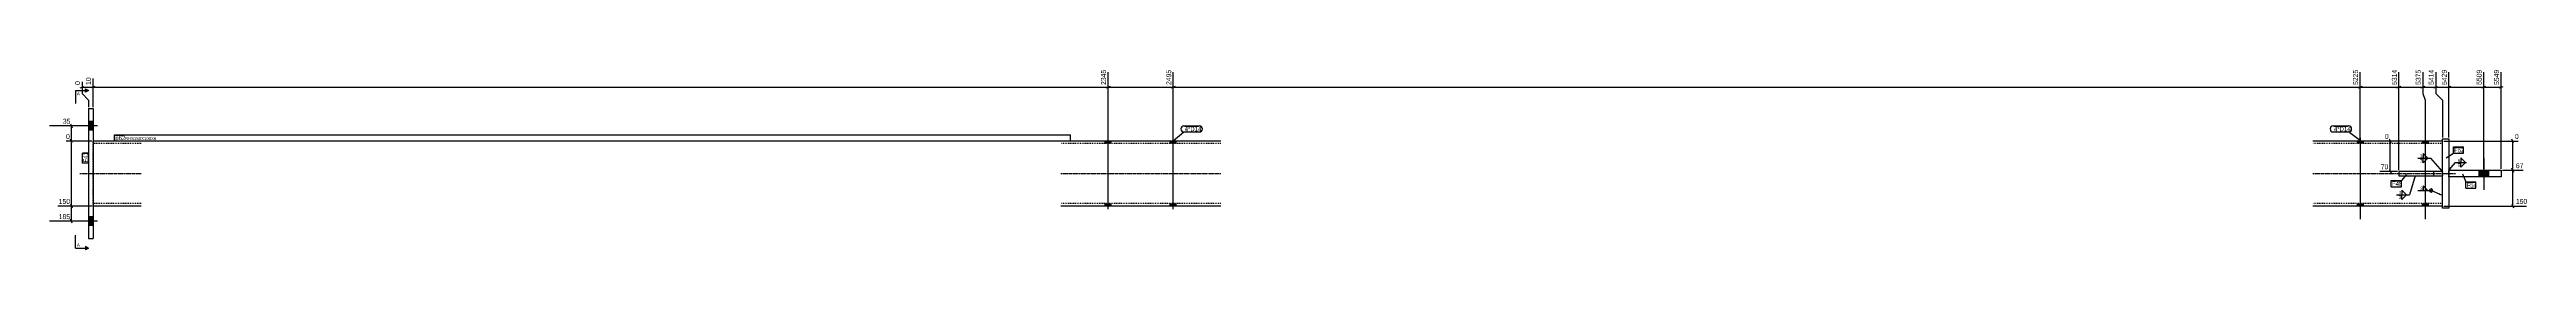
# Model space of a CAD drawing. Header units: millimetres. Extents: x 1 to 32476, y 3 to 887.
# Drawn here: x 26778 to 32476, y 7 to 419 of the extents above; entities that cross this region are included whole.
import ezdxf

# ---------------------------------------------------------------- set-up
doc = ezdxf.new("R2010")
doc.units = ezdxf.units.MM
doc.linetypes.add('DXK_LINE_DOT2', pattern=[3.9198, 1.9599, -1.9599])
doc.linetypes.add('DXK_LINE_DOT3', pattern=[5.9187, 2.979, -0.9799, 0.9799, -0.9799])
for name, color, linetype in [('MÅLSÆTNING', 7, 'Continuous'), ('STÅL', 7, 'Continuous'), ('TEKST', 7, 'Continuous')]:
    doc.layers.add(name, color=color, linetype=linetype)
doc.styles.add('Arial', font='ARIAL.TTF', dxfattribs={"height": 0.2})
doc.styles.add('Arial Narrow', font='ARIALN.TTF', dxfattribs={"height": 0.2})

msp = doc.modelspace()

# ---------------------------------------------------------------- hatches: boundary and pattern name
at = {"layer": 'STÅL', "linetype": 'Continuous'}
for points in [[(26877.8, 283.2), (26877.8, 303.2), (26867.8, 303.2), (26867.8, 283.2)], [(26877.8, 283.2), (26877.8, 303.2), (26867.8, 303.2), (26867.8, 283.2)], [(29219.8, 258.2), (29205.8, 258.2), (29205.8, 252.2), (29219.8, 252.2)], [(29219.8, 258.2), (29205.8, 258.2), (29205.8, 252.2), (29219.8, 252.2)], [(29369.8, 258.2), (29355.8, 258.2), (29355.8, 252.2), (29369.8, 252.2)], [(29369.8, 258.2), (29355.8, 258.2), (29355.8, 252.2), (29369.8, 252.2)], [(32099.8, 258.2), (32085.8, 258.2), (32085.8, 252.2), (32099.8, 252.2)], [(32099.8, 258.2), (32085.8, 258.2), (32085.8, 252.2), (32099.8, 252.2)], [(32249.8, 258.2), (32235.8, 258.2), (32235.8, 252.2), (32249.8, 252.2)], [(32249.8, 258.2), (32235.8, 258.2), (32235.8, 252.2), (32249.8, 252.2)], [(32388.2, 190.7), (32366.2, 190.7), (32366.2, 175.7), (32388.2, 175.7)], [(32388.2, 190.7), (32366.2, 190.7), (32366.2, 175.7), (32388.2, 175.7)], [(29219.8, 114.2), (29205.8, 114.2), (29205.8, 108.2), (29219.8, 108.2)], [(29219.8, 114.2), (29205.8, 114.2), (29205.8, 108.2), (29219.8, 108.2)], [(29369.8, 114.2), (29355.8, 114.2), (29355.8, 108.2), (29369.8, 108.2)], [(29369.8, 114.2), (29355.8, 114.2), (29355.8, 108.2), (29369.8, 108.2)], [(32099.8, 114.2), (32085.8, 114.2), (32085.8, 108.2), (32099.8, 108.2)], [(32099.8, 114.2), (32085.8, 114.2), (32085.8, 108.2), (32099.8, 108.2)], [(32249.8, 114.2), (32235.8, 114.2), (32235.8, 108.2), (32249.8, 108.2)], [(32249.8, 114.2), (32235.8, 114.2), (32235.8, 108.2), (32249.8, 108.2)], [(26877.8, 63.2), (26877.8, 83.2), (26867.8, 83.2), (26867.8, 63.2)], [(26877.8, 63.2), (26877.8, 83.2), (26867.8, 83.2), (26867.8, 63.2)]]:
    msp.add_hatch(color=96, dxfattribs=at).paths.add_polyline_path(points)
at = {"layer": 'TEKST', "linetype": 'Continuous'}
for points in [[(32278.7, 195.1), (32282.2, 188.2), (32275.8, 192.6)], [(32276.1, 137.4), (32282.2, 132.7), (32274.6, 133.9)]]:
    msp.add_hatch(color=3, dxfattribs=at).paths.add_polyline_path(points)

# ---------------------------------------------------------------- linework, layer by layer
at = {"layer": 'MÅLSÆTNING', "color": 7, "linetype": 'Continuous'}
for p, q in [((26877.8, 336.2), (26877.8, 402.2)), ((29212.8, 271.2), (29212.8, 416.9)), ((29362.8, 271.2), (29362.8, 416.9)), ((29362.8, 271.2), (29362.8, 416.9)), ((32092.8, 261.2), (32092.8, 416.9)), ((32182.2, 191.2), (32182.2, 416.9)), ((32237.2, 416.9), (32237.2, 367.5)), ((32267.2, 416.9), (32267.2, 367.5)), ((32297.2, 266.2), (32297.2, 416.9)), ((32297.2, 266.2), (32297.2, 416.9)), ((32377.2, 193.7), (32377.2, 416.9)), ((32417.2, 193.7), (32417.2, 416.9)), ((26848.3, 380.7), (26857.3, 384.3)), ((26852.8, 394.9), (26852.8, 367.5)), ((26852.8, 382.5), (26877.8, 382.5)), ((26852.8, 367.5), (26867.8, 352.5)), ((26867.8, 352.5), (26867.8, 336.2)), ((26882.3, 384.3), (26873.3, 380.7)), ((29208.3, 380.7), (29217.3, 384.3)), ((29367.3, 384.3), (29358.3, 380.7)), ((29358.3, 380.7), (29367.3, 384.3)), ((29362.8, 382.5), (32092.8, 382.5)), ((32088.3, 380.7), (32097.3, 384.3)), ((32186.7, 384.3), (32177.7, 380.7)), ((32177.7, 380.7), (32186.7, 384.3)), ((32182.2, 382.5), (32237.2, 382.5)), ((32232.7, 380.7), (32241.7, 384.3)), ((32237.2, 367.5), (32242.8, 352.5)), ((32242.8, 352.5), (32242.8, 261.2)), ((32242.8, 352.5), (32242.8, 261.2)), ((32267.2, 382.5), (32297.2, 382.5)), ((32267.2, 367.5), (32282.2, 352.5)), ((32282.2, 352.5), (32282.2, 266.2)), ((32282.2, 352.5), (32282.2, 266.2)), ((32301.7, 384.3), (32292.7, 380.7)), ((32301.7, 384.3), (32292.7, 380.7)), ((32381.7, 384.3), (32372.7, 380.7)), ((32377.2, 382.5), (32417.2, 382.5)), ((32412.7, 380.7), (32421.7, 384.3)), ((26874.8, 258.2), (26815.7, 258.2)), ((26829.9, 253.7), (26826.3, 262.7)), ((26828.1, 108.2), (26828.1, 258.2)), ((32171.8, 258.2), (32149.9, 258.2)), ((32164.1, 253.7), (32160.5, 262.7)), ((32162.3, 188.2), (32162.3, 258.2)), ((32285.2, 258.2), (32456.3, 258.2)), ((32445.7, 253.7), (32442.1, 262.7)), ((32443.9, 190.7), (32443.9, 258.2)), ((32179.2, 188.2), (32138.3, 188.2)), ((32160.5, 192.7), (32164.1, 183.7)), ((32420.2, 190.7), (32468, 190.7)), ((32420.2, 190.7), (32468, 190.7)), ((32442.1, 195.2), (32445.7, 186.2)), ((32445.7, 186.2), (32442.1, 195.2)), ((32443.9, 108.2), (32443.9, 190.7)), ((26874.8, 108.2), (26796.7, 108.2)), ((26874.8, 108.2), (26796.7, 108.2)), ((26874.8, 73.2), (26796.7, 73.2)), ((26826.3, 112.7), (26829.9, 103.7)), ((26826.3, 112.7), (26829.9, 103.7)), ((26829.9, 68.7), (26826.3, 77.7)), ((26828.1, 73.2), (26828.1, 108.2)), ((32285.2, 108.2), (32475.3, 108.2)), ((32442.1, 112.7), (32445.7, 103.7))]:
    msp.add_line(p, q, dxfattribs=at)
at = {"layer": 'STÅL', "color": 96, "linetype": 'Continuous'}
for p, q in [((26888.4, 293.2), (26777.8, 293.2)), ((26888.4, 293.2), (26777.8, 293.2)), ((26877.8, 303.2), (26867.8, 303.2)), ((26877.8, 303.2), (26867.8, 303.2)), ((29212.8, 100.7), (29212.8, 288.2)), ((29212.8, 100.7), (29212.8, 288.2)), ((29362.8, 100.7), (29362.8, 288.2)), ((29362.8, 100.7), (29362.8, 288.2)), ((26877.8, 283.2), (26867.8, 283.2)), ((26877.8, 283.2), (26867.8, 283.2)), ((29205.8, 252.2), (29205.8, 258.2)), ((29205.8, 252.2), (29205.8, 258.2)), ((29219.8, 252.2), (29219.8, 258.2)), ((29219.8, 252.2), (29219.8, 258.2)), ((29355.8, 252.2), (29355.8, 258.2)), ((29355.8, 252.2), (29355.8, 258.2)), ((29369.8, 252.2), (29369.8, 258.2)), ((29369.8, 252.2), (29369.8, 258.2)), ((32085.8, 258.2), (32085.8, 252.2)), ((32085.8, 258.2), (32085.8, 252.2)), ((32092.8, 265.7), (32092.8, 78.2)), ((32092.8, 265.7), (32092.8, 78.2)), ((32099.8, 258.2), (32099.8, 252.2)), ((32099.8, 258.2), (32099.8, 252.2)), ((32235.8, 258.2), (32235.8, 252.2)), ((32235.8, 258.2), (32235.8, 252.2)), ((32242.8, 265.7), (32242.8, 78.2)), ((32242.8, 265.7), (32242.8, 78.2)), ((32249.8, 258.2), (32249.8, 252.2)), ((32249.8, 258.2), (32249.8, 252.2)), ((32366.2, 190.7), (32366.2, 175.7)), ((32366.2, 190.7), (32366.2, 175.7)), ((32377.2, 218.7), (32377.2, 145.7)), ((32377.2, 218.7), (32377.2, 145.7)), ((32388.2, 190.7), (32388.2, 175.7)), ((32388.2, 190.7), (32388.2, 175.7)), ((29205.8, 108.2), (29205.8, 114.2)), ((29205.8, 108.2), (29205.8, 114.2)), ((29219.8, 108.2), (29219.8, 114.2)), ((29219.8, 108.2), (29219.8, 114.2)), ((29355.8, 108.2), (29355.8, 114.2)), ((29355.8, 108.2), (29355.8, 114.2)), ((29369.8, 108.2), (29369.8, 114.2)), ((29369.8, 108.2), (29369.8, 114.2)), ((32085.8, 114.2), (32085.8, 108.2)), ((32085.8, 114.2), (32085.8, 108.2)), ((32099.8, 114.2), (32099.8, 108.2)), ((32099.8, 114.2), (32099.8, 108.2)), ((32235.8, 114.2), (32235.8, 108.2)), ((32235.8, 114.2), (32235.8, 108.2)), ((32249.8, 114.2), (32249.8, 108.2)), ((32249.8, 114.2), (32249.8, 108.2)), ((26888.4, 73.2), (26777.8, 73.2)), ((26888.4, 73.2), (26777.8, 73.2)), ((26877.8, 83.2), (26867.8, 83.2)), ((26877.8, 83.2), (26867.8, 83.2)), ((26877.8, 63.2), (26867.8, 63.2)), ((26877.8, 63.2), (26867.8, 63.2))]:
    msp.add_line(p, q, dxfattribs=at)
at = {"layer": 'STÅL', "color": 2, "linetype": 'Continuous'}
for p, q in [((26867.8, 333.2), (26877.8, 333.2)), ((26867.8, 333.2), (26867.8, 33.2)), ((26877.8, 333.2), (26877.8, 33.2)), ((26988.4, 258.2), (26877.8, 258.2)), ((29471.8, 258.2), (29103.8, 258.2)), ((32282.2, 258.2), (31983.8, 258.2)), ((32282.2, 103.2), (32282.2, 263.2)), ((32282.2, 263.2), (32297.2, 263.2)), ((32297.2, 263.2), (32297.2, 103.2)), ((32282.2, 188.2), (32182.2, 188.2)), ((32182.2, 188.2), (32182.2, 178.2)), ((32182.2, 178.2), (32282.2, 178.2)), ((32262.2, 178.2), (32262.2, 188.2)), ((32282.2, 178.2), (32282.2, 188.2)), ((32297.2, 190.7), (32417.2, 190.7)), ((32417.2, 175.7), (32297.2, 175.7)), ((32417.2, 190.7), (32417.2, 175.7)), ((26988.4, 108.2), (26877.8, 108.2)), ((29471.8, 108.2), (29103.8, 108.2)), ((32282.2, 108.2), (31983.8, 108.2)), ((32297.2, 103.2), (32282.2, 103.2)), ((26867.8, 33.2), (26877.8, 33.2))]:
    msp.add_line(p, q, dxfattribs=at)
at = {"layer": 'STÅL', "color": 7, "linetype": 'DXK_LINE_DOT2'}
for p, q in [((26877.8, 108.2), (26877.8, 258.2)), ((26988.4, 252.2), (26877.8, 252.2)), ((29471.8, 252.2), (29103.8, 252.2)), ((32282.2, 252.2), (31983.8, 252.2)), ((32282.2, 108.2), (32282.2, 258.2)), ((32282.2, 188.2), (32282.2, 178.2)), ((32297.2, 175.7), (32297.2, 190.7)), ((26988.4, 114.2), (26877.8, 114.2)), ((29471.8, 114.2), (29103.8, 114.2)), ((32282.2, 114.2), (31983.8, 114.2))]:
    msp.add_line(p, q, dxfattribs=at)
at = {"layer": 'STÅL', "color": 7, "linetype": 'DXK_LINE_DOT3'}
for p, q in [((26847.8, 183.2), (26988.4, 183.2)), ((29103.8, 183.2), (29471.8, 183.2)), ((31983.8, 183.2), (32312.2, 183.2))]:
    msp.add_line(p, q, dxfattribs=at)

# ---------------------------------------------------------------- next in the draw order: wipeouts: each hides what was drawn before it
at = {"color": 0, "linetype": 'Continuous'}
for points, layer in [([(26875.4, 404.6), (26858.6, 404.6), (26858.6, 385.2), (26875.4, 385.2)], 'MÅLSÆTNING'), ([(32090.4, 419.3), (32073.6, 419.3), (32073.6, 385.2), (32090.4, 385.2)], 'MÅLSÆTNING'), ([(32234.8, 419.3), (32218, 419.3), (32218, 385.2), (32234.8, 385.2)], 'MÅLSÆTNING'), ([(32414.8, 419.3), (32398, 419.3), (32398, 385.2), (32414.8, 385.2)], 'MÅLSÆTNING'), ([(26825.4, 260.6), (26825.4, 277.4), (26813.3, 277.4), (26813.3, 260.6)], 'MÅLSÆTNING'), ([(32159.6, 260.6), (32159.6, 277.4), (32147.5, 277.4), (32147.5, 260.6)], 'MÅLSÆTNING'), ([(32458.7, 260.6), (32458.7, 277.4), (32446.6, 277.4), (32446.6, 260.6)], 'MÅLSÆTNING'), ([(32157.5, 190.6), (32157.5, 207.4), (32138, 207.4), (32138, 190.6)], 'MÅLSÆTNING'), ([(32468.2, 193.1), (32468.2, 209.9), (32448.8, 209.9), (32448.8, 193.1)], 'MÅLSÆTNING'), ([(26823.2, 110.6), (26823.2, 127.4), (26796.5, 127.4), (26796.5, 110.6)], 'MÅLSÆTNING'), ([(32475.6, 110.6), (32475.6, 127.4), (32448.8, 127.4), (32448.8, 110.6)], 'MÅLSÆTNING'), ([(26847.5, 14.7), (26847.5, 22.2), (26840.8, 22.2), (26840.8, 14.7)], 'TEKST')]:
    msp.add_wipeout(points, dxfattribs=at).dxf.layer = layer
at = {"color": 0}
for points in [[(29421.1, 280.9), (29421.1, 291.4), (29389.1, 291.4), (29389.1, 280.9)], [(26948.3, 260.3), (26948.3, 270.8), (26929.1, 270.8), (26929.1, 260.3)], [(32236.1, 219.3), (32236.1, 228), (32230.3, 228), (32230.3, 219.3)], [(32187.1, 135.2), (32187.1, 143.9), (32181.3, 143.9), (32181.3, 135.2)], [(32236.5, 144.9), (32236.5, 153.6), (32230.7, 153.6), (32230.7, 144.9)], [(32357.5, 151.4), (32357.5, 161.9), (32337.7, 161.9), (32337.7, 151.4)]]:
    msp.add_wipeout(points, dxfattribs=at).dxf.layer = 'TEKST'

# ---------------------------------------------------------------- next in the draw order: hatches: boundary and pattern name
at = {"layer": 'TEKST', "linetype": 'Continuous'}
for color, points in [(3, [(32215.6, 171.5), (32219.5, 178.2), (32219.2, 170.5)]), (30, [(26860.3, 10.9), (26860.3, 14.7), (26867.8, 10.9)])]:
    msp.add_hatch(color=color, dxfattribs=at).paths.add_polyline_path(points)

# ---------------------------------------------------------------- next in the draw order: linework, layer by layer
at = {"layer": 'MÅLSÆTNING', "color": 7, "linetype": 'Continuous'}
for p, q in [((32092.8, 261.2), (32092.8, 416.9)), ((32182.2, 191.2), (32182.2, 416.9)), ((32237.2, 416.9), (32237.2, 367.5)), ((32377.2, 193.7), (32377.2, 416.9)), ((32097.3, 384.3), (32088.3, 380.7)), ((32092.8, 382.5), (32182.2, 382.5)), ((32241.7, 384.3), (32232.7, 380.7)), ((32237.2, 367.5), (32242.8, 352.5)), ((32262.7, 380.7), (32271.7, 384.3)), ((32297.2, 382.5), (32377.2, 382.5)), ((32372.7, 380.7), (32381.7, 384.3)), ((26874.8, 293.2), (26808.4, 293.2)), ((26826.3, 297.7), (26829.9, 288.7)), ((26828.1, 258.2), (26828.1, 293.2)), ((26874.8, 258.2), (26815.7, 258.2)), ((26829.9, 253.7), (26826.3, 262.7))]:
    msp.add_line(p, q, dxfattribs=at)
at = {"layer": 'TEKST', "color": 3, "linetype": 'Continuous'}
for p, q in [((32248.4, 218.4), (32237.7, 229.1)), ((32237.7, 229.1), (32237.7, 218.4)), ((32237.7, 218.4), (32248.4, 218.4)), ((32199.3, 134.3), (32188.6, 145)), ((32188.6, 145), (32188.6, 134.3)), ((32188.6, 134.3), (32199.3, 134.3)), ((32226, 144), (32256.1, 144)), ((32248.7, 144), (32238, 154.7)), ((32238, 154.7), (32238, 144)), ((32238, 144), (32248.7, 144)), ((32282.2, 132.7), (32256.1, 144))]:
    msp.add_line(p, q, dxfattribs=at)
at = {"layer": 'TEKST', "color": 7, "linetype": 'Continuous'}
for q in [(26837.8, 41), (26867.8, 10.9)]:
    msp.add_line((26837.8, 10.9), q, dxfattribs=at)
at = {"layer": 'TEKST', "color": 30, "linetype": 'Continuous'}
for p, q in [((26867.8, 10.9), (26860.3, 14.7)), ((26860.3, 14.7), (26860.3, 7.2)), ((26867.8, 10.9), (26860.3, 7.2))]:
    msp.add_line(p, q, dxfattribs=at)
at = {"layer": 'TEKST', "color": 3, "linetype": 'Continuous'}
for start, end in [(90, 270), (270, 90)]:
    msp.add_arc((32256.1, 144), 3.75, start, end, dxfattribs=at)

# ---------------------------------------------------------------- next in the draw order: texts
at = {"layer": 'MÅLSÆTNING', "color": 3, "linetype": 'Continuous', "style": 'Arial Narrow'}
for s, p in [('5225', (32088, 387.6)), ('5375', (32232.4, 387.6)), ('5549', (32412.4, 387.6))]:
    msp.add_text(s, height=11.45, rotation=90.0002, dxfattribs=at).set_placement(p)
for s, height, p in [('0', 11.5, (26815.7, 263)), ('0', 11.5, (32149.9, 263)), ('0', 11.5, (32449, 263)), ('70', 11.45, (32140.4, 193)), ('67', 11.45, (32451.2, 195.5)), ('150', 11.45, (32451.2, 113))]:
    msp.add_text(s, height=height, dxfattribs=at).set_placement(p)
at = {"layer": 'TEKST', "color": 3, "style": 'Arial Narrow'}
msp.add_text('3', height=7.16, dxfattribs=at).set_placement((32231.3, 145.5))
at = {"layer": 'TEKST', "color": 3, "linetype": 'Continuous', "style": 'Arial'}
msp.add_text('A', height=7.16, dxfattribs=at).set_placement((26840.8, 14.7))

# ---------------------------------------------------------------- next in the draw order: wipeouts: each hides what was drawn before it
at = {"color": 0, "linetype": 'Continuous'}
for points in [[(26850.4, 397.3), (26833.6, 397.3), (26833.6, 385.2), (26850.4, 385.2)], [(26823.2, 75.6), (26823.2, 92.4), (26796.5, 92.4), (26796.5, 75.6)]]:
    msp.add_wipeout(points, dxfattribs=at).dxf.layer = 'MÅLSÆTNING'
at = {"color": 0}
for points in [[(29421.1, 280.9), (29421.1, 291.4), (29389.1, 291.4), (29389.1, 280.9)], [(26948.3, 260.3), (26948.3, 270.8), (26929.1, 270.8), (26929.1, 260.3)], [(32357.5, 151.4), (32357.5, 161.9), (32337.7, 161.9), (32337.7, 151.4)]]:
    msp.add_wipeout(points, dxfattribs=at).dxf.layer = 'TEKST'

# ---------------------------------------------------------------- next in the draw order: linework, layer by layer
at = {"layer": 'MÅLSÆTNING', "color": 7, "linetype": 'Continuous'}
for p, q in [((26877.8, 336.2), (26877.8, 402.2)), ((26882.3, 384.3), (26873.3, 380.7)), ((26877.8, 382.5), (29212.8, 382.5))]:
    msp.add_line(p, q, dxfattribs=at)
at = {"layer": 'TEKST', "color": 7, "linetype": 'Continuous'}
for p, q in [((29387.3, 293.2), (29422.9, 293.2)), ((29362.3, 258.4), (29387.3, 279.1)), ((29387.3, 279.1), (29422.9, 279.1)), ((32328.4, 182.4), (32335.9, 163.7)), ((32335.9, 163.7), (32359.3, 163.7)), ((32335.9, 149.6), (32335.9, 163.7)), ((32335.9, 149.6), (32359.3, 149.6)), ((32359.3, 149.6), (32359.3, 163.7))]:
    msp.add_line(p, q, dxfattribs=at)
for centre, start, end in [((29387.3, 286.1), 90, 270), ((29422.9, 286.1), 270, 90)]:
    msp.add_arc(centre, 7.05, start, end, dxfattribs=at)

# ---------------------------------------------------------------- next in the draw order: texts
at = {"layer": 'MÅLSÆTNING', "color": 3, "linetype": 'Continuous', "style": 'Arial Narrow'}
for s, height, p in [('10', 11.45, (26873, 387.6)), ('0', 11.5, (26848, 387.6))]:
    msp.add_text(s, height=height, rotation=90.0002, dxfattribs=at).set_placement(p)
for s, p in [('150', (26798.9, 113)), ('185', (26798.9, 78))]:
    msp.add_text(s, height=11.45, dxfattribs=at).set_placement(p)
at = {"layer": 'TEKST', "color": 3, "style": 'Arial Narrow'}
for s, p in [('4*D14', (29389.1, 280.9)), ('F54', (32337.7, 151.4))]:
    msp.add_text(s, height=10.02, dxfattribs=at).set_placement(p)

# ---------------------------------------------------------------- next in the draw order: wipeouts: each hides what was drawn before it
at = {"color": 0, "linetype": 'Continuous'}
for points, layer in [([(32179.8, 419.3), (32163, 419.3), (32163, 385.2), (32179.8, 385.2)], 'MÅLSÆTNING'), ([(32294.8, 419.3), (32278, 419.3), (32278, 385.2), (32294.8, 385.2)], 'MÅLSÆTNING'), ([(32374.8, 419.3), (32358, 419.3), (32358, 385.2), (32374.8, 385.2)], 'MÅLSÆTNING'), ([(26825.4, 295.6), (26825.4, 312.4), (26806, 312.4), (26806, 295.6)], 'MÅLSÆTNING'), ([(32236.1, 208.1), (32236.1, 216.8), (32230.3, 216.8), (32230.3, 208.1)], 'TEKST'), ([(32187.1, 123.9), (32187.1, 132.6), (32181.3, 132.6), (32181.3, 123.9)], 'TEKST')]:
    msp.add_wipeout(points, dxfattribs=at).dxf.layer = layer
at = {"color": 0}
for points in [[(32064.6, 280.9), (32064.6, 291.4), (32032.7, 291.4), (32032.7, 280.9)], [(26865.7, 228.5), (26855.2, 228.5), (26855.2, 208.6), (26865.7, 208.6)], [(29124.2, 260.3), (29124.2, 267.8), (26951.4, 267.8), (26951.4, 260.3)]]:
    msp.add_wipeout(points, dxfattribs=at).dxf.layer = 'TEKST'

# ---------------------------------------------------------------- next in the draw order: linework, layer by layer
at = {"layer": 'MÅLSÆTNING', "color": 7, "linetype": 'Continuous'}
for p, q in [((32267.2, 416.9), (32267.2, 367.5)), ((32237.2, 382.5), (32267.2, 382.5)), ((32262.7, 380.7), (32271.7, 384.3)), ((32267.2, 367.5), (32282.2, 352.5))]:
    msp.add_line(p, q, dxfattribs=at)
at = {"layer": 'TEKST', "color": 3, "linetype": 'Continuous'}
for p, q in [((32219.5, 178.2), (32206.7, 134.3)), ((32225.7, 218.4), (32255.8, 218.4)), ((32237.7, 218.4), (32248.4, 218.4)), ((32248.4, 218.4), (32237.7, 207.7)), ((32237.7, 207.7), (32237.7, 218.4)), ((32282.2, 188.2), (32255.8, 218.4)), ((32176.6, 134.3), (32206.7, 134.3)), ((32188.6, 134.3), (32199.3, 134.3)), ((32199.3, 134.3), (32188.6, 123.5)), ((32188.6, 123.5), (32188.6, 134.3))]:
    msp.add_line(p, q, dxfattribs=at)

# ---------------------------------------------------------------- next in the draw order: texts
at = {"layer": 'MÅLSÆTNING', "color": 3, "linetype": 'Continuous', "style": 'Arial Narrow'}
for s, p in [('5314', (32177.4, 387.6)), ('5429', (32292.4, 387.6)), ('5509', (32372.4, 387.6))]:
    msp.add_text(s, height=11.45, rotation=90.0002, dxfattribs=at).set_placement(p)
msp.add_text('35', height=11.45, dxfattribs=at).set_placement((26808.4, 298))
at = {"layer": 'TEKST', "color": 3, "style": 'Arial Narrow'}
for p in [(32230.9, 219.9), (32181.9, 135.8)]:
    msp.add_text('3', height=7.16, dxfattribs=at).set_placement(p)
at = {"layer": 'TEKST', "color": 3, "linetype": 'Continuous', "style": 'Arial Narrow'}
for p in [(32230.9, 208.7), (32181.9, 124.5)]:
    msp.add_text('3', height=7.16, dxfattribs=at).set_placement(p)

# ---------------------------------------------------------------- next in the draw order: wipeouts: each hides what was drawn before it
at = {"color": 0, "linetype": 'Continuous'}
for points, layer in [([(29210.4, 419.3), (29193.6, 419.3), (29193.6, 385.2), (29210.4, 385.2)], 'MÅLSÆTNING'), ([(26847.5, 363.3), (26847.5, 370.8), (26840.8, 370.8), (26840.8, 363.3)], 'TEKST')]:
    msp.add_wipeout(points, dxfattribs=at).dxf.layer = layer
at = {"color": 0}
for points in [[(32064.6, 280.9), (32064.6, 291.4), (32032.7, 291.4), (32032.7, 280.9)], [(26865.7, 228.5), (26855.2, 228.5), (26855.2, 208.6), (26865.7, 208.6)], [(29124.2, 260.3), (29124.2, 267.8), (26951.4, 267.8), (26951.4, 260.3)], [(32322.9, 209.3), (32322.9, 218), (32317.2, 218), (32317.2, 209.3)]]:
    msp.add_wipeout(points, dxfattribs=at).dxf.layer = 'TEKST'

# ---------------------------------------------------------------- next in the draw order: hatches: boundary and pattern name
at = {"layer": 'TEKST', "linetype": 'Continuous'}
msp.add_hatch(color=30, dxfattribs=at).paths.add_polyline_path([(26860.3, 370.8), (26860.3, 374.6), (26867.8, 374.6)])

# ---------------------------------------------------------------- next in the draw order: linework, layer by layer
at = {"layer": 'MÅLSÆTNING', "color": 7, "linetype": 'Continuous'}
for p, q in [((29212.8, 271.2), (29212.8, 416.9)), ((29217.3, 384.3), (29208.3, 380.7)), ((29212.8, 382.5), (29362.8, 382.5))]:
    msp.add_line(p, q, dxfattribs=at)
at = {"layer": 'TEKST', "color": 7, "linetype": 'Continuous'}
for p, q in [((26837.8, 374.6), (26837.8, 344.6)), ((26837.8, 374.6), (26867.8, 374.6)), ((32030.9, 293.2), (32066.4, 293.2)), ((26853.4, 206.8), (26853.4, 230.3)), ((26867.5, 230.3), (26853.4, 230.3)), ((26867.5, 206.8), (26867.5, 230.3)), ((26927.3, 272.6), (29126, 272.6)), ((26927.3, 258.5), (26927.3, 272.6)), ((26927.3, 258.5), (29126, 258.5)), ((29126, 258.5), (29126, 272.6)), ((32030.9, 279.1), (32066.4, 279.1)), ((32093.5, 258.8), (32066.4, 279.1)), ((26867.5, 206.8), (26853.4, 206.8))]:
    msp.add_line(p, q, dxfattribs=at)
at = {"layer": 'TEKST', "color": 30, "linetype": 'Continuous'}
for p, q in [((26860.3, 370.8), (26860.3, 378.3)), ((26860.3, 378.3), (26867.8, 374.6)), ((26867.8, 374.6), (26860.3, 370.8))]:
    msp.add_line(p, q, dxfattribs=at)
at = {"layer": 'TEKST', "color": 3, "linetype": 'Continuous'}
for p, q in [((32335.2, 208.4), (32324.5, 219.2)), ((32324.5, 219.2), (32324.5, 208.4)), ((32324.5, 208.4), (32335.2, 208.4))]:
    msp.add_line(p, q, dxfattribs=at)
at = {"layer": 'TEKST', "color": 7, "linetype": 'Continuous'}
for centre, start, end in [((32030.9, 286.1), 90, 270), ((32066.4, 286.1), 270, 90)]:
    msp.add_arc(centre, 7.05, start, end, dxfattribs=at)

# ---------------------------------------------------------------- next in the draw order: texts
at = {"layer": 'MÅLSÆTNING', "color": 3, "linetype": 'Continuous', "style": 'Arial Narrow'}
msp.add_text('2345', height=11.45, rotation=90.0002, dxfattribs=at).set_placement((29208, 387.6))
at = {"layer": 'TEKST', "color": 3, "linetype": 'Continuous', "style": 'Arial'}
msp.add_text('A', height=7.16, dxfattribs=at).set_placement((26840.8, 363.3))
at = {"layer": 'TEKST', "color": 3, "style": 'Arial Narrow'}
for s, height, p in [('4*D14', 10.02, (32032.7, 280.9)), ('p62', 10.02, (26929.1, 260.3)), ('RHS150X100X6', 7.158, (26951.4, 260.3))]:
    msp.add_text(s, height=height, dxfattribs=at).set_placement(p)
msp.add_text('F41', height=10.02, rotation=90.0002, dxfattribs=at).set_placement((26865.7, 208.6))

# ---------------------------------------------------------------- next in the draw order: wipeouts: each hides what was drawn before it
at = {"color": 0, "linetype": 'Continuous'}
msp.add_wipeout([(32264.8, 419.3), (32248, 419.3), (32248, 385.2), (32264.8, 385.2)], dxfattribs=at).dxf.layer = 'MÅLSÆTNING'
at = {"color": 0}
msp.add_wipeout([(32186.1, 154.6), (32186.1, 165.1), (32166.3, 165.1), (32166.3, 154.6)], dxfattribs=at).dxf.layer = 'TEKST'

# ---------------------------------------------------------------- next in the draw order: texts
at = {"layer": 'MÅLSÆTNING', "color": 3, "linetype": 'Continuous', "style": 'Arial Narrow'}
msp.add_text('5414', height=11.45, rotation=90.0002, dxfattribs=at).set_placement((32262.4, 387.6))

# ---------------------------------------------------------------- next in the draw order: wipeouts: each hides what was drawn before it
at = {"color": 0, "linetype": 'Continuous'}
for points, layer in [([(29360.4, 419.3), (29343.6, 419.3), (29343.6, 385.2), (29360.4, 385.2)], 'MÅLSÆTNING'), ([(32322.9, 198.1), (32322.9, 206.8), (32317.2, 206.8), (32317.2, 198.1)], 'TEKST')]:
    msp.add_wipeout(points, dxfattribs=at).dxf.layer = layer
at = {"color": 0}
msp.add_wipeout([(32186.1, 154.6), (32186.1, 165.1), (32166.3, 165.1), (32166.3, 154.6)], dxfattribs=at).dxf.layer = 'TEKST'

# ---------------------------------------------------------------- next in the draw order: hatches: boundary and pattern name
at = {"layer": 'TEKST', "linetype": 'Continuous'}
msp.add_hatch(color=3, dxfattribs=at).paths.add_polyline_path([(32303.5, 195.1), (32297.2, 190.7), (32300.7, 197.6)])

# ---------------------------------------------------------------- next in the draw order: linework, layer by layer
at = {"layer": 'TEKST', "color": 7, "linetype": 'Continuous'}
for p, q in [((32199.4, 180.9), (32187.9, 166.9)), ((32164.5, 166.9), (32187.9, 166.9)), ((32164.5, 152.8), (32164.5, 166.9)), ((32164.5, 152.8), (32187.9, 152.8)), ((32187.9, 152.8), (32187.9, 166.9))]:
    msp.add_line(p, q, dxfattribs=at)
at = {"layer": 'TEKST', "color": 3, "linetype": 'Continuous'}
for p, q in [((32297.2, 190.7), (32312.5, 208.4)), ((32312.5, 208.4), (32337.3, 208.4)), ((32324.5, 208.4), (32335.2, 208.4)), ((32335.2, 208.4), (32324.5, 197.7)), ((32324.5, 197.7), (32324.5, 208.4))]:
    msp.add_line(p, q, dxfattribs=at)

# ---------------------------------------------------------------- next in the draw order: texts
at = {"layer": 'MÅLSÆTNING', "color": 3, "linetype": 'Continuous', "style": 'Arial Narrow'}
msp.add_text('2495', height=11.45, rotation=90.0002, dxfattribs=at).set_placement((29358, 387.6))
at = {"layer": 'TEKST', "color": 3, "style": 'Arial Narrow'}
for s, height, p in [('5', 7.16, (32317.8, 209.9)), ('F48', 10.02, (32166.3, 154.6))]:
    msp.add_text(s, height=height, dxfattribs=at).set_placement(p)
at = {"layer": 'TEKST', "color": 3, "linetype": 'Continuous', "style": 'Arial Narrow'}
msp.add_text('5', height=7.16, dxfattribs=at).set_placement((32317.8, 198.7))

# ---------------------------------------------------------------- next in the draw order: wipeouts: each hides what was drawn before it
at = {"color": 0}
msp.add_wipeout([(32329, 232.3), (32329, 242.8), (32309.2, 242.8), (32309.2, 232.3)], dxfattribs=at).dxf.layer = 'TEKST'

# ---------------------------------------------------------------- next in the draw order: wipeouts: each hides what was drawn before it
msp.add_wipeout([(32329, 232.3), (32329, 242.8), (32309.2, 242.8), (32309.2, 232.3)], dxfattribs=at).dxf.layer = 'TEKST'

# ---------------------------------------------------------------- next in the draw order: linework, layer by layer
at = {"layer": 'TEKST', "color": 7, "linetype": 'Continuous'}
for p, q in [((32291.2, 219.2), (32307.4, 230.5)), ((32307.4, 244.6), (32330.8, 244.6)), ((32307.4, 230.5), (32307.4, 244.6)), ((32307.4, 230.5), (32330.8, 230.5)), ((32330.8, 230.5), (32330.8, 244.6))]:
    msp.add_line(p, q, dxfattribs=at)

# ---------------------------------------------------------------- next in the draw order: texts
at = {"layer": 'TEKST', "color": 3, "style": 'Arial Narrow'}
msp.add_text('F52', height=10.02, dxfattribs=at).set_placement((32309.2, 232.3))

doc.saveas('drawing.dxf')
